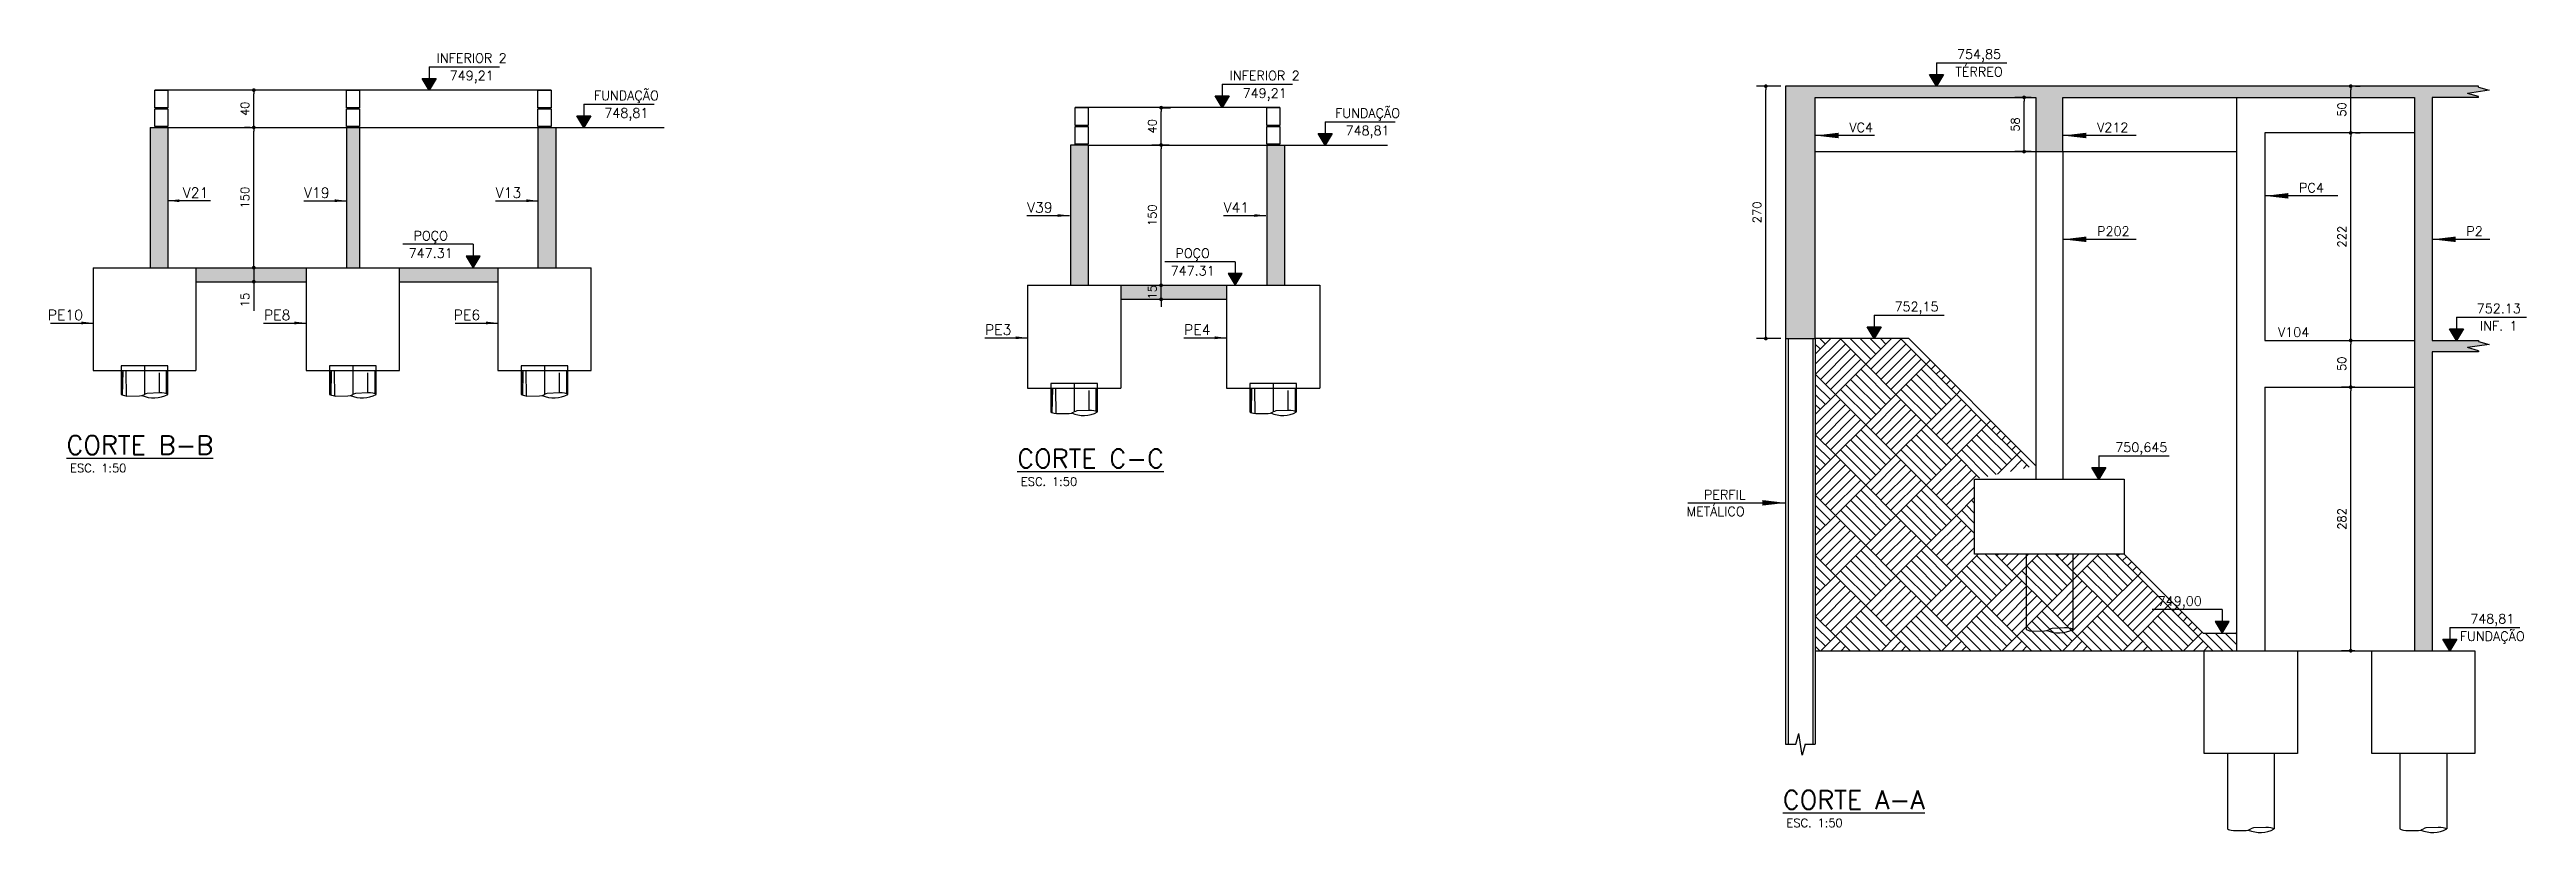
# Model space of a CAD drawing. Extents: x -15987 to 10953, y -16747 to -1189.
# Drawn here: x 8168 to 10818, y -16747 to -15909 of the extents above; entities that cross this region are included whole.
import ezdxf
from ezdxf.enums import TextEntityAlignment as Align

# ---------------------------------------------------------------- set-up
doc = ezdxf.new("R2010")
doc.units = 0
doc.header["$LTSCALE"] = 25
for name, color, linetype in [('BLOCO', 3, 'Continuous'), ('COTA', 1, 'Continuous'), ('H2', 252, 'Continuous'), ('Linha_fina', 1, 'Continuous'), ('P-D', 2, 'Continuous'), ('PENA_01', 1, 'Continuous'), ('PENA_03', 3, 'Continuous'), ('Pena_1', 1, 'Continuous'), ('Pena_2', 2, 'Continuous'), ('PENA_3', 3, 'Continuous'), ('T1', 2, 'Continuous'), ('TEXTO', 3, 'Continuous')]:
    doc.layers.add(name, color=color, linetype=linetype)
doc.styles.add('COTA', font='romans.shx')
doc.styles.get("Standard").update_dxf_attribs({"font": 'romans.shx'})
doc.styles.add('TEXTO', font='romans.shx', dxfattribs={"height": 10})
doc.styles.add('Texto1', font='romans.shx', dxfattribs={"height": 9})
doc.styles.add('Texto3', font='romans.shx', dxfattribs={"height": 20})
doc.dimstyles.new('forma', dxfattribs={"dimscale": 5, "dimtxt": 1.8, "dimasz": 0.8, "dimexe": 2, "dimexo": 1, "dimgap": 1, "dimtad": 1, "dimdec": 1, "dimzin": 9, "dimtxsty": 'COTA', "dimblk1": 'DOT', "dimblk2": 'DOT', "dimsah": 1, "dimcen": 0, "dimdle": 1, "dimclrd": 256, "dimclre": 256, "dimclrt": 2, "dimadec": 0, "dimazin": 0, "dimtfac": 1, "dimtdec": 0, "dimtmove": 0, "dimatfit": 3, "dimfxl": 1, "dimtolj": 1, "dimtzin": 0, "dimarcsym": 0})

msp = doc.modelspace()

# ---------------------------------------------------------------- texts
at = {"layer": 'P-D', "linetype": 'Continuous'}
for s, p in [('V21', (8310.59, -16067.69)), ('V19', (8440.27, -16067.69)), ('V13', (8645.27, -16067.69)), ('V39', (9213.81, -16083.52)), ('V41', (9424.05, -16083.52)), ('PE10', (8166.19, -16198.49)), ('PE8', (8397.47, -16198.49)), ('PE6', (8600.41, -16198.49)), ('PE3', (9168.75, -16214.33)), ('PE4', (9381.75, -16214.33))]:
    msp.add_text(s, height=11, dxfattribs=at).set_placement(p)
at = {"layer": 'T1'}
for s, p in [('VC4', (10093.5, -15997.29)), ('V212', (10358.5, -15997.29)), ('PC4', (10574.5, -16061.83)), ('P202', (10358.5, -16108.36)), ('P2', (10753.5, -16108.36)), ('V104', (10552, -16216.31)), ('METÁLICO', (9919.29, -16408.08)), ('PERFIL', (9937.86, -16390.27))]:
    msp.add_text(s, height=10, dxfattribs=at).set_placement(p)
at = {"layer": 'TEXTO', "color": 4, "style": 'Texto3'}
for s, p in [('%%UCORTE B-B', (8186.26, -16342.12)), ('%%UCORTE C-C', (9203.33, -16356.54)), ('%%UCORTE A-A', (10022.34, -16721.73))]:
    msp.add_text(s, height=20, dxfattribs=at).set_placement(p)
at = {"layer": 'TEXTO', "color": 2, "style": 'Texto1'}
for p in [(8190.12, -16361.3), (9207.19, -16375.72), (10026.2, -16740.91)]:
    msp.add_text('ESC. 1:50', height=9, dxfattribs=at).set_placement(p)

# ---------------------------------------------------------------- blocks, each defined once
blk = doc.blocks.new('A$C5309c8dd')
at = {"layer": 'Pena_1'}
for p, q in [((-29.2, 0), (29.1, 0)), ((25, 5), (-25, 5)), ((-25, 5), (-25, 0.6)), ((-25, 0.6), (-25, -25.6)), ((0, 5.5), (0, -25.6)), ((24.6, -25.4), (24.6, 0.2)), ((25, 0.6), (25, 5)), ((25, -25.6), (25, 0.6)), ((-24.5, -25.8), (-24.2, -1.3)), ((-23.4, -26.3), (-22.9, -1)), ((-19.4, -27.3), (-19.6, -1.1)), ((15.9, -24), (15.9, -2.6)), ((23.7, -25), (23.7, -1))]:
    blk.add_line(p, q, dxfattribs=at)
for points in [[(-25, -25.6), (-23.9, -26.1), (-22.8, -26.5), (-21.3, -26.9), (-18.8, -27.3), (-5.3, -27.2), (-2.8, -26.7), (-1.6, -26.3), (0, -25.6)], [(25, -25.6), (23.8, -25.1), (22.7, -24.6), (21.2, -24.2), (18.7, -23.9), (15.9, -24), (2.7, -24.5), (1.5, -24.9), (0, -25.6)]]:
    blk.add_lwpolyline(points, dxfattribs=at)
blk.add_arc((9.9, 2.8), 32.1, 246.6344, 297.9627, dxfattribs=at)
blk = doc.blocks.new('ss')
at = {"layer": 'Linha_fina'}
blk.add_solid([(0, 0), (-2.5, -0.29), (-2.5, 0.3)], dxfattribs=at)
blk = doc.blocks.new('_Dot')
at = {"color": 0, "linetype": 'ByBlock', "lineweight": -2}
blk.add_line((-0.5, 0), (-1, 0), dxfattribs=at)
at = {"color": 0, "linetype": 'ByBlock', "const_width": 0.5}
blk.add_lwpolyline([(-0.25, 0, 1), (0.25, 0, 1)], format="xyb", close=True, dxfattribs=at)
blk = doc.blocks.new('*D18')
at = {"layer": 'COTA', "lineweight": -2, "transparency": 16777216}
for p, q in [((8386.6, -16138.4), (8386.6, -16134.4)), ((8385.6, -16142.4), (8396.6, -16142.4)), ((8385.6, -16157.4), (8396.6, -16157.4)), ((8386.6, -16142.4), (8386.6, -16157.4)), ((8386.6, -16161.4), (8386.6, -16188.7))]:
    blk.add_line(p, q, dxfattribs=at)
at = {"layer": 'Defpoints', "color": 0, "transparency": 16777216}
for p in [(8380.6, -16142.4), (8380.6, -16157.4), (8386.6, -16157.4)]:
    blk.add_point(p, dxfattribs=at)
at = {"layer": 'COTA', "lineweight": -2, "transparency": 16777216, "xscale": 4, "yscale": 4, "zscale": 4}
for p, rotation in [((8386.6, -16142.4), 270), ((8386.6, -16157.4), 90)]:
    blk.add_blockref('_Dot', p, dxfattribs=dict(at, rotation=rotation))
at = {"layer": 'COTA', "color": 2, "transparency": 16777216, "insert": (8377.1, -16177), "char_height": 9, "attachment_point": 5, "rotation": 90, "style": 'COTA'}
blk.add_mtext('\\A1;15 ', dxfattribs=at)
blk = doc.blocks.new('elevação_d')
at = {"layer": 'Linha_fina', "linetype": 'Continuous'}
blk.add_hatch(color=256, dxfattribs=at).paths.add_polyline_path([(0, 0), (1.5, 2.5), (-1.5, 2.5)])
at = {"layer": 'Linha_fina'}
for p, q in [((0, 0), (-1.5, 2.5)), ((-1.5, 2.5), (1.5, 2.5)), ((0, 5), (0, 2.5)), ((0, 5), (15, 5)), ((1.5, 2.5), (0, 0))]:
    blk.add_line(p, q, dxfattribs=at)
at = {"layer": 'TEXTO', "linetype": 'Continuous', "style": 'TEXTO'}
for p in [(9.07, 5.25), (9.07, 1.5)]:
    blk.add_attdef('XXXX.XX', text='', height=2, dxfattribs=at).set_placement(p, align=Align.BOTTOM_CENTER)
blk = doc.blocks.new('*D20')
at = {"layer": 'COTA', "lineweight": -2, "transparency": 16777216}
for p, q in [((9357.2, -16157.2), (9357.2, -16153.2)), ((9357.2, -16176.2), (9357.2, -16161.2)), ((9359.3, -16161.2), (9367.2, -16161.2)), ((9357.2, -16180.2), (9357.2, -16184.2)), ((9359.3, -16176.2), (9367.2, -16176.2))]:
    blk.add_line(p, q, dxfattribs=at)
at = {"layer": 'Defpoints', "color": 0, "transparency": 16777216}
for p in [(9354.3, -16161.2), (9357.2, -16161.2), (9354.3, -16176.2)]:
    blk.add_point(p, dxfattribs=at)
at = {"layer": 'COTA', "lineweight": -2, "transparency": 16777216, "xscale": 4, "yscale": 4, "zscale": 4}
for p, rotation in [((9357.2, -16161.2), 270), ((9357.2, -16176.2), 90)]:
    blk.add_blockref('_Dot', p, dxfattribs=dict(at, rotation=rotation))
at = {"layer": 'COTA', "color": 2, "transparency": 16777216, "insert": (9347.7, -16168.7), "char_height": 9, "attachment_point": 5, "rotation": 90, "style": 'COTA'}
blk.add_mtext('\\A1;15 ', dxfattribs=at)
blk = doc.blocks.new('*D21')
at = {"layer": 'COTA', "lineweight": -2, "transparency": 16777216}
for p, q in [((9365.8, -16011.2), (9347.2, -16011.2)), ((9357.2, -16157.2), (9357.2, -16015.2)), ((9360, -16161.2), (9367.2, -16161.2))]:
    blk.add_line(p, q, dxfattribs=at)
at = {"layer": 'Defpoints', "color": 0, "transparency": 16777216}
for p in [(9357.2, -16011.2), (9370.8, -16011.2), (9355, -16161.2)]:
    blk.add_point(p, dxfattribs=at)
at = {"layer": 'COTA', "lineweight": -2, "transparency": 16777216, "xscale": 4, "yscale": 4, "zscale": 4}
for p, rotation in [((9357.2, -16011.2), 90), ((9357.2, -16161.2), 270)]:
    blk.add_blockref('_Dot', p, dxfattribs=dict(at, rotation=rotation))
at = {"layer": 'COTA', "color": 2, "transparency": 16777216, "insert": (9347.7, -16086.2), "char_height": 9, "attachment_point": 5, "rotation": 90, "style": 'COTA'}
blk.add_mtext('\\A1;150 ', dxfattribs=at)
blk = doc.blocks.new('*D19')
at = {"layer": 'COTA', "lineweight": -2, "transparency": 16777216}
for p, q in [((9355.5, -15971.2), (9367.2, -15971.2)), ((9357.2, -16007.2), (9357.2, -15975.2)), ((9365.8, -16011.2), (9347.2, -16011.2))]:
    blk.add_line(p, q, dxfattribs=at)
at = {"layer": 'Defpoints', "color": 0, "transparency": 16777216}
for p in [(9350.5, -15971.2), (9357.2, -15971.2), (9370.8, -16011.2)]:
    blk.add_point(p, dxfattribs=at)
at = {"layer": 'COTA', "lineweight": -2, "transparency": 16777216, "xscale": 4, "yscale": 4, "zscale": 4}
for p, rotation in [((9357.2, -15971.2), 90), ((9357.2, -16011.2), 270)]:
    blk.add_blockref('_Dot', p, dxfattribs=dict(at, rotation=rotation))
at = {"layer": 'COTA', "color": 2, "transparency": 16777216, "insert": (9347.7, -15991.2), "char_height": 9, "attachment_point": 5, "rotation": 90, "style": 'COTA'}
blk.add_mtext('\\A1;40 ', dxfattribs=at)
blk = doc.blocks.new('*D22')
at = {"layer": 'COTA', "lineweight": -2, "transparency": 16777216}
for p, q in [((8382.7, -15992.4), (8376.6, -15992.4)), ((8386.6, -16138.4), (8386.6, -15996.4)), ((8385.6, -16142.4), (8396.6, -16142.4))]:
    blk.add_line(p, q, dxfattribs=at)
at = {"layer": 'Defpoints', "color": 0, "transparency": 16777216}
for p in [(8386.6, -15992.4), (8387.7, -15992.4), (8380.6, -16142.4)]:
    blk.add_point(p, dxfattribs=at)
at = {"layer": 'COTA', "lineweight": -2, "transparency": 16777216, "xscale": 4, "yscale": 4, "zscale": 4}
for p, rotation in [((8386.6, -15992.4), 90), ((8386.6, -16142.4), 270)]:
    blk.add_blockref('_Dot', p, dxfattribs=dict(at, rotation=rotation))
at = {"layer": 'COTA', "color": 2, "transparency": 16777216, "insert": (8377.1, -16067.4), "char_height": 9, "attachment_point": 5, "rotation": 90, "style": 'COTA'}
blk.add_mtext('\\A1;150 ', dxfattribs=at)
blk = doc.blocks.new('*D23')
at = {"layer": 'COTA', "lineweight": -2, "transparency": 16777216}
for p, q in [((8384.3, -15952.4), (8376.6, -15952.4)), ((8386.6, -15988.4), (8386.6, -15956.4)), ((8382.7, -15992.4), (8376.6, -15992.4))]:
    blk.add_line(p, q, dxfattribs=at)
at = {"layer": 'Defpoints', "color": 0, "transparency": 16777216}
for p in [(8386.6, -15952.4), (8389.3, -15952.4), (8387.7, -15992.4)]:
    blk.add_point(p, dxfattribs=at)
at = {"layer": 'COTA', "lineweight": -2, "transparency": 16777216, "xscale": 4, "yscale": 4, "zscale": 4}
for p, rotation in [((8386.6, -15952.4), 90), ((8386.6, -15992.4), 270)]:
    blk.add_blockref('_Dot', p, dxfattribs=dict(at, rotation=rotation))
at = {"layer": 'COTA', "color": 2, "transparency": 16777216, "insert": (8377.1, -15972.4), "char_height": 9, "attachment_point": 5, "rotation": 90, "style": 'COTA'}
blk.add_mtext('\\A1;40 ', dxfattribs=at)
blk = doc.blocks.new('interrup')
at = {"layer": 'Linha_fina'}
for p, q in [((-1, 0), (-0.33, 2.31)), ((0.33, -2.31), (-0.33, 2.31)), ((1, 0), (0.33, -2.31))]:
    blk.add_line(p, q, dxfattribs=at)
blk = doc.blocks.new('*D585')
at = {"layer": 'COTA', "lineweight": -2, "transparency": 16777216}
for p, q in [((10634.2, -16270.2), (10619.8, -16270.2)), ((10629.8, -16548.2), (10629.8, -16274.2)), ((10634.2, -16552.2), (10619.8, -16552.2))]:
    blk.add_line(p, q, dxfattribs=at)
at = {"layer": 'Defpoints', "color": 0, "transparency": 16777216}
for p in [(10629.8, -16270.2), (10639.2, -16270.2), (10639.2, -16552.2)]:
    blk.add_point(p, dxfattribs=at)
at = {"layer": 'COTA', "lineweight": -2, "transparency": 16777216, "xscale": 4, "yscale": 4, "zscale": 4}
for p, rotation in [((10629.8, -16270.2), 90), ((10629.8, -16552.2), 270)]:
    blk.add_blockref('_Dot', p, dxfattribs=dict(at, rotation=rotation))
at = {"layer": 'COTA', "color": 2, "transparency": 16777216, "insert": (10620.3, -16411.2), "char_height": 9, "attachment_point": 5, "rotation": 90, "style": 'COTA'}
blk.add_mtext('\\A1;282 ', dxfattribs=at)
blk = doc.blocks.new('*D586')
at = {"layer": 'COTA', "lineweight": -2, "transparency": 16777216}
for p, q in [((10629.8, -16266.2), (10629.8, -16224.2)), ((10634.8, -16220.2), (10639.8, -16220.2)), ((10634.2, -16270.2), (10619.8, -16270.2))]:
    blk.add_line(p, q, dxfattribs=at)
at = {"layer": 'Defpoints', "color": 0, "transparency": 16777216}
for p in [(10629.8, -16220.2), (10629.8, -16220.2), (10639.2, -16270.2)]:
    blk.add_point(p, dxfattribs=at)
at = {"layer": 'COTA', "lineweight": -2, "transparency": 16777216, "xscale": 4, "yscale": 4, "zscale": 4}
for p, rotation in [((10629.8, -16220.2), 90), ((10629.8, -16270.2), 270)]:
    blk.add_blockref('_Dot', p, dxfattribs=dict(at, rotation=rotation))
at = {"layer": 'COTA', "color": 2, "transparency": 16777216, "insert": (10620.3, -16245.2), "char_height": 9, "attachment_point": 5, "rotation": 90, "style": 'COTA'}
blk.add_mtext('\\A1;50 ', dxfattribs=at)
blk = doc.blocks.new('*D587')
at = {"layer": 'COTA', "lineweight": -2, "transparency": 16777216}
for p, q in [((10629.8, -16216.2), (10629.8, -16002.2)), ((10634.8, -15998.2), (10639.8, -15998.2)), ((10634.8, -16220.2), (10639.8, -16220.2))]:
    blk.add_line(p, q, dxfattribs=at)
at = {"layer": 'Defpoints', "color": 0, "transparency": 16777216}
for p in [(10629.8, -15998.2), (10629.8, -15998.2), (10629.8, -16220.2)]:
    blk.add_point(p, dxfattribs=at)
at = {"layer": 'COTA', "lineweight": -2, "transparency": 16777216, "xscale": 4, "yscale": 4, "zscale": 4}
for p, rotation in [((10629.8, -15998.2), 90), ((10629.8, -16220.2), 270)]:
    blk.add_blockref('_Dot', p, dxfattribs=dict(at, rotation=rotation))
at = {"layer": 'COTA', "color": 2, "transparency": 16777216, "insert": (10620.3, -16109.2), "char_height": 9, "attachment_point": 5, "rotation": 90, "style": 'COTA'}
blk.add_mtext('\\A1;222 ', dxfattribs=at)
blk = doc.blocks.new('*D588')
at = {"layer": 'COTA', "lineweight": -2, "transparency": 16777216}
for p, q in [((10634.8, -15948.2), (10639.8, -15948.2)), ((10629.8, -15994.2), (10629.8, -15952.2)), ((10634.8, -15998.2), (10639.8, -15998.2))]:
    blk.add_line(p, q, dxfattribs=at)
at = {"layer": 'Defpoints', "color": 0, "transparency": 16777216}
for p in [(10629.8, -15948.2), (10629.8, -15948.2), (10629.8, -15998.2)]:
    blk.add_point(p, dxfattribs=at)
at = {"layer": 'COTA', "lineweight": -2, "transparency": 16777216, "xscale": 4, "yscale": 4, "zscale": 4}
for p, rotation in [((10629.8, -15948.2), 90), ((10629.8, -15998.2), 270)]:
    blk.add_blockref('_Dot', p, dxfattribs=dict(at, rotation=rotation))
at = {"layer": 'COTA', "color": 2, "transparency": 16777216, "insert": (10620.3, -15973.2), "char_height": 9, "attachment_point": 5, "rotation": 90, "style": 'COTA'}
blk.add_mtext('\\A1;50 ', dxfattribs=at)
blk = doc.blocks.new('*D589')
at = {"layer": 'COTA', "lineweight": -2, "transparency": 16777216}
for p, q in [((10020.3, -15948.2), (9994.1, -15948.2)), ((10004.1, -16214.2), (10004.1, -15952.2)), ((10020.3, -16218.2), (9994.1, -16218.2))]:
    blk.add_line(p, q, dxfattribs=at)
at = {"layer": 'Defpoints', "color": 0, "transparency": 16777216}
for p in [(10004.1, -15948.2), (10025.3, -15948.2), (10025.3, -16218.2)]:
    blk.add_point(p, dxfattribs=at)
at = {"layer": 'COTA', "lineweight": -2, "transparency": 16777216, "xscale": 4, "yscale": 4, "zscale": 4}
for p, rotation in [((10004.1, -15948.2), 90), ((10004.1, -16218.2), 270)]:
    blk.add_blockref('_Dot', p, dxfattribs=dict(at, rotation=rotation))
at = {"layer": 'COTA', "color": 2, "transparency": 16777216, "insert": (9994.6, -16083.2), "char_height": 9, "attachment_point": 5, "rotation": 90, "style": 'COTA'}
blk.add_mtext('\\A1;270 ', dxfattribs=at)
blk = doc.blocks.new('*D590')
at = {"layer": 'COTA', "lineweight": -2, "transparency": 16777216}
for p, q in [((10288, -15960.2), (10270.4, -15960.2)), ((10280.4, -16014.2), (10280.4, -15964.2)), ((10288, -16018.2), (10270.4, -16018.2))]:
    blk.add_line(p, q, dxfattribs=at)
at = {"layer": 'Defpoints', "color": 0, "transparency": 16777216}
for p in [(10280.4, -15960.2), (10293, -15960.2), (10293, -16018.2)]:
    blk.add_point(p, dxfattribs=at)
at = {"layer": 'COTA', "lineweight": -2, "transparency": 16777216, "xscale": 4, "yscale": 4, "zscale": 4}
for p, rotation in [((10280.4, -15960.2), 90), ((10280.4, -16018.2), 270)]:
    blk.add_blockref('_Dot', p, dxfattribs=dict(at, rotation=rotation))
at = {"layer": 'COTA', "color": 2, "transparency": 16777216, "insert": (10270.9, -15989.2), "char_height": 9, "attachment_point": 5, "rotation": 90, "style": 'COTA'}
blk.add_mtext('\\A1;58 ', dxfattribs=at)

# ---------------------------------------------------------------- dimensions: what is measured, and where the dimension line sits
at = {"layer": 'COTA'}
for base, p1, p2, override, picture, middle in [((8386.63, -15952.39), (8387.68, -15992.39), (8389.33, -15952.39), {"dimpost": ' ', "dimtmove": 1}, '*D23', (8377.13, -15972.39)), ((10004.1, -15948.24), (10025.31, -16218.24), (10025.31, -15948.24), {"dimpost": ' '}, '*D589', (9994.6, -16083.24)), ((10629.81, -15948.24), (10629.81, -15998.24), (10629.81, -15948.24), {"dimpost": ' ', "dimtmove": 1}, '*D588', (10620.31, -15973.24)), ((9357.2, -15971.17), (9370.77, -16011.17), (9350.52, -15971.17), {"dimpost": ' ', "dimtmove": 1}, '*D19', (9347.7, -15991.17)), ((10280.38, -15960.24), (10293.01, -16018.24), (10293.01, -15960.24), {"dimpost": ' '}, '*D590', (10270.88, -15989.24)), ((8386.63, -15992.39), (8380.56, -16142.39), (8387.68, -15992.39), {"dimpost": ' ', "dimtmove": 1}, '*D22', (8377.13, -16067.39)), ((10629.81, -15998.24), (10629.81, -16220.24), (10629.81, -15998.24), {"dimpost": ' ', "dimtmove": 1}, '*D587', (10620.31, -16109.24)), ((9357.2, -16011.17), (9354.98, -16161.17), (9370.77, -16011.17), {"dimpost": ' ', "dimtmove": 1}, '*D21', (9347.7, -16086.17)), ((8386.63, -16157.39), (8380.56, -16142.39), (8380.56, -16157.39), {"dimpost": ' '}, '*D18', (8377.13, -16177.03)), ((10629.81, -16220.24), (10639.22, -16270.24), (10629.81, -16220.24), {"dimpost": ' ', "dimtmove": 1}, '*D586', (10620.31, -16245.24)), ((10629.81, -16270.24), (10639.22, -16552.24), (10639.22, -16270.24), {"dimpost": ' '}, '*D585', (10620.31, -16411.24))]:
    dim = msp.add_linear_dim(base=base, p1=p1, p2=p2, angle=90, dimstyle='forma', override=override, dxfattribs=at)
    dim.commit()
    dim.dimension.update_dxf_attribs({"geometry": picture, "text_midpoint": middle})
dim = msp.add_linear_dim(base=(9357.2, -16161.17), p1=(9354.27, -16176.17), p2=(9354.27, -16161.17), angle=90, dimstyle='forma', override={"dimpost": ' '}, dxfattribs=at)
dim.commit()
dim.dimension.update_dxf_attribs({"geometry": '*D20', "text_midpoint": (9357.2, -16168.67), "dimtype": 128})

# ---------------------------------------------------------------- hatches: boundary and pattern name
at = {"layer": 'COTA'}
h = msp.add_hatch(dxfattribs=at)
h.set_pattern_fill('AR-PARQ1', color=256, scale=0.15, angle=45, style=0)
h.set_pattern_definition([(135, (5843.494, -8034.184), (-64.65784, 0), [45.72, -45.72]), (135, (5848.88, -8028.796), (-64.65784, 0), [45.72, -45.72]), (135, (5854.27, -8023.41), (-64.65784, 0), [45.72, -45.72]), (135, (5859.66, -8018.02), (-64.65784, 0), [45.72, -45.72]), (135, (5865.047, -8012.63), (-64.65784, 0), [45.72, -45.72]), (135, (5870.435, -8007.244), (-64.65784, 0), [45.72, -45.72]), (135, (5875.823, -8001.855), (-64.65784, 0), [45.72, -45.72]), (45, (5811.165, -8001.855), (64.65784, 0), [45.72, -45.72]), (45, (5805.777, -7996.467), (64.65784, 0), [45.72, -45.72]), (45, (5800.39, -7991.08), (64.65784, 0), [45.72, -45.72]), (45, (5795, -7985.69), (64.65784, 0), [45.72, -45.72]), (45, (5789.612, -7980.303), (64.65784, 0), [45.72, -45.72]), (45, (5784.224, -7974.915), (64.65784, 0), [45.72, -45.72]), (45, (5778.836, -7969.526), (64.65784, 0), [45.72, -45.72])])
h.paths.add_polyline_path([(10057.01, -16218.24), (10157.01, -16218.24), (10293.01, -16354.24), (10227.51, -16368.74), (10227.51, -16448.74), (10282.51, -16448.74), (10387.51, -16448.74), (10472.01, -16533.24), (10508.01, -16533.24), (10508.01, -16552.24), (10057.01, -16552.24)])
at = {"layer": 'H2'}
for points in [[(10717.01, -15960.24), (10766.4, -15960.24), (10766.4, -15959.24), (10754.85, -15955.91), (10777.94, -15952.58), (10766.4, -15949.24), (10766.4, -15948.24), (10072.31, -15948.24), (10025.31, -15948.24), (10025.31, -16218.24), (10057.01, -16218.24), (10057.01, -15960.24), (10293.01, -15960.24), (10293.01, -16018.24), (10322.01, -16018.24), (10322.01, -15960.24), (10698.01, -15960.24), (10698.01, -16552.24), (10717.01, -16552.24), (10717.01, -16232.24), (10766.4, -16232.24), (10766.4, -16231.24), (10754.85, -16227.91), (10777.94, -16224.58), (10766.4, -16221.24), (10766.4, -16220.24), (10717.01, -16220.24)], [(9427.17, -16176.17), (9427.17, -16161.17), (9314.17, -16161.17), (9314.17, -16176.17)]]:
    msp.add_hatch(color=256, dxfattribs=at).paths.add_polyline_path(points)
h = msp.add_hatch(color=256, dxfattribs=at)
h.paths.add_polyline_path([(8294.6, -15992.39), (8275.6, -15992.39), (8275.6, -16142.39), (8294.6, -16142.39)])
h.paths.add_polyline_path([(8499.6, -15992.39), (8485.6, -15992.39), (8485.6, -16142.39), (8499.6, -16142.39)])
h.paths.add_polyline_path([(8690.6, -16142.39), (8709.6, -16142.39), (8709.6, -15992.39), (8690.6, -15992.39)])
h = msp.add_hatch(color=256, dxfattribs=at)
h.paths.add_polyline_path([(9279.17, -16011.17), (9260.17, -16011.17), (9260.17, -16161.17), (9279.17, -16161.17)])
h.paths.add_polyline_path([(9489.17, -16011.17), (9470.17, -16011.17), (9470.17, -16161.17), (9489.17, -16161.17)])
h = msp.add_hatch(color=256, dxfattribs=at)
h.paths.add_polyline_path([(8442.6, -16157.39), (8442.6, -16142.39), (8324.6, -16142.39), (8324.6, -16157.39)])
h.paths.add_polyline_path([(8647.6, -16142.39), (8542.6, -16142.39), (8542.6, -16157.39), (8647.6, -16157.39)])

# ---------------------------------------------------------------- linework, layer by layer
at = {"layer": 'BLOCO', "linetype": 'Continuous'}
for p, q in [((9260.17, -16011.17), (9260.17, -16161.17)), ((9279.17, -16011.17), (9260.17, -16011.17)), ((9279.17, -16011.17), (9279.17, -16161.17)), ((9470.17, -16011.17), (9470.17, -16161.17)), ((9489.17, -16011.17), (9489.17, -16161.17)), ((9214.17, -16161.17), (9527.17, -16161.17)), ((9314.17, -16176.17), (9427.17, -16176.17))]:
    msp.add_line(p, q, dxfattribs=at)
at = {"layer": 'COTA'}
for p, q in [((9484.17, -15971.17), (9265.17, -15971.17)), ((9279.17, -16011.17), (9599.5, -16011.17)), ((10157.01, -16218.24), (10057.01, -16218.24)), ((10157.01, -16218.24), (10293.01, -16354.24)), ((10538.01, -16220.24), (10698.01, -16220.24)), ((8442.6, -16252.39), (8444.92, -16252.39)), ((8442.6, -16252.39), (8444.92, -16252.39)), ((8647.6, -16252.39), (8649.92, -16252.39)), ((8647.6, -16252.39), (8649.92, -16252.39)), ((10538.01, -16270.24), (10698.01, -16270.24)), ((10282.51, -16448.74), (10282.51, -16529.37)), ((10332.51, -16448.74), (10332.51, -16529.37)), ((10387.51, -16448.74), (10472.01, -16533.24)), ((10472.01, -16533.24), (10508.01, -16533.24)), ((10498.01, -16662.24), (10498.01, -16742.87)), ((10548.01, -16662.24), (10548.01, -16742.87)), ((10682.51, -16662.24), (10682.51, -16742.87)), ((10732.51, -16662.24), (10732.51, -16742.87))]:
    msp.add_line(p, q, dxfattribs=at)
for points in [[(10282.51, -16529.37), (10283.63, -16529.89), (10284.72, -16530.31), (10286.24, -16530.73), (10288.79, -16531.09), (10302.3, -16530.99), (10304.74, -16530.48), (10305.92, -16530.08), (10307.51, -16529.37)], [(10332.51, -16529.37), (10331.39, -16528.85), (10330.3, -16528.43), (10328.78, -16528.01), (10326.24, -16527.65), (10323.44, -16527.75), (10310.28, -16528.26), (10309.1, -16528.66), (10307.51, -16529.37)], [(10498.01, -16742.87), (10499.13, -16743.39), (10500.22, -16743.81), (10501.74, -16744.23), (10504.29, -16744.59), (10517.8, -16744.49), (10520.24, -16743.98), (10521.42, -16743.58), (10523.01, -16742.87)], [(10548.01, -16742.87), (10546.89, -16742.35), (10545.8, -16741.93), (10544.28, -16741.51), (10541.74, -16741.15), (10538.94, -16741.25), (10525.78, -16741.76), (10524.6, -16742.16), (10523.01, -16742.87)], [(10682.51, -16742.87), (10683.63, -16743.39), (10684.72, -16743.81), (10686.24, -16744.23), (10688.79, -16744.59), (10702.3, -16744.49), (10704.74, -16743.98), (10705.92, -16743.58), (10707.51, -16742.87)], [(10732.51, -16742.87), (10731.39, -16742.35), (10730.3, -16741.93), (10728.78, -16741.51), (10726.24, -16741.15), (10723.44, -16741.25), (10710.28, -16741.76), (10709.1, -16742.16), (10707.51, -16742.87)]]:
    msp.add_lwpolyline(points, dxfattribs=at)
for centre in [(10317.47, -16501.03), (10532.97, -16714.53), (10717.47, -16714.53)]:
    msp.add_arc(centre, 32.09, 246.63208, 297.96046, dxfattribs=at)
at = {"layer": 'Linha_fina'}
for p, q in [((10766.4, -15949.24), (10766.4, -15948.24)), ((10766.4, -15960.24), (10766.4, -15959.24)), ((10120.46, -16001.01), (10057.01, -16001.01)), ((10400.17, -16001.01), (10322.01, -16001.01)), ((8340.2, -16070.77), (8294.6, -16070.77)), ((8440, -16070.77), (8485.6, -16070.77)), ((8645, -16070.77), (8690.6, -16070.77)), ((10616.17, -16065.55), (10538.01, -16065.55)), ((9213.53, -16086.6), (9259.13, -16086.6)), ((9423.77, -16086.6), (9469.37, -16086.6)), ((10400.17, -16112.08), (10322.01, -16112.08)), ((10778.53, -16112.08), (10717.01, -16112.08)), ((8169, -16201.57), (8214.6, -16201.57)), ((8397, -16201.57), (8442.6, -16201.57)), ((8602, -16201.57), (8647.6, -16201.57)), ((9168.57, -16217.41), (9214.17, -16217.41)), ((9381.57, -16217.41), (9427.17, -16217.41)), ((9920.53, -16394), (10025.31, -16394)), ((10025.31, -16652.24), (10036.16, -16652.24)), ((10046.16, -16652.24), (10057.01, -16652.24))]:
    msp.add_line(p, q, dxfattribs=at)
at = {"layer": 'PENA_01'}
for p, q in [((10508.01, -16552.24), (10508.01, -15960.24)), ((10698.01, -15998.24), (10538.01, -15998.24)), ((10538.01, -15998.24), (10538.01, -16220.24)), ((10057.01, -16018.24), (10293.01, -16018.24)), ((10322.01, -16018.24), (10508.01, -16018.24)), ((10025.31, -16218.24), (10025.31, -16652.24)), ((10028, -16218.24), (10028, -16652.24)), ((10054.32, -16218.24), (10054.32, -16652.24)), ((10057.01, -16218.24), (10057.01, -16652.24)), ((10538.01, -16270.24), (10538.01, -16552.24))]:
    msp.add_line(p, q, dxfattribs=at)
for points in [[(10293.01, -16018.24), (10293.01, -16368.74)], [(10322.01, -16018.24), (10322.01, -16368.74)]]:
    msp.add_lwpolyline(points, dxfattribs=at)
for points in [[(10227.51, -16368.74), (10387.51, -16368.74), (10387.51, -16448.74), (10227.51, -16448.74)], [(10473.01, -16552.24), (10573.01, -16552.24), (10573.01, -16662.24), (10473.01, -16662.24)]]:
    msp.add_lwpolyline(points, close=True, dxfattribs=at)
at = {"layer": 'PENA_03'}
msp.add_line((10057.01, -16552.24), (10759.44, -16552.24), dxfattribs=at)
for points in [[(10766.4, -15948.24), (10072.31, -15948.24), (10025.31, -15948.24), (10025.31, -16218.24), (10057.01, -16218.24), (10057.01, -15960.24), (10293.01, -15960.24), (10293.01, -16018.24), (10322.01, -16018.24), (10322.01, -15960.24), (10698.01, -15960.24), (10698.01, -16552.24)], [(10766.4, -15960.24), (10717.01, -15960.24), (10717.01, -16220.24), (10766.4, -16220.24), (10766.4, -16221.24)], [(10766.4, -16231.24), (10766.4, -16232.24), (10717.01, -16232.24), (10717.01, -16552.24)]]:
    msp.add_lwpolyline(points, dxfattribs=at)
msp.add_lwpolyline([(10652.51, -16552.24), (10762.51, -16552.24), (10762.51, -16662.24), (10652.51, -16662.24)], close=True, dxfattribs=at)
at = {"layer": 'Pena_1'}
for p, q in [((8704.6, -15952.39), (8280.6, -15952.39)), ((8294.6, -15992.39), (8825.57, -15992.39))]:
    msp.add_line(p, q, dxfattribs=at)
for points in [[(8280.6, -15971.39), (8280.6, -15952.39), (8294.6, -15952.39), (8294.6, -15971.39)], [(8280.6, -15991.39), (8280.6, -15972.39), (8294.6, -15972.39), (8294.6, -15991.39)], [(8485.6, -15971.39), (8485.6, -15952.39), (8499.6, -15952.39), (8499.6, -15971.39)], [(8485.6, -15991.39), (8485.6, -15972.39), (8499.6, -15972.39), (8499.6, -15991.39)], [(8690.6, -15971.39), (8690.6, -15952.39), (8704.6, -15952.39), (8704.6, -15971.39)], [(8690.6, -15991.39), (8690.6, -15972.39), (8704.6, -15972.39), (8704.6, -15991.39)], [(9265.17, -15990.17), (9265.17, -15971.17), (9279.17, -15971.17), (9279.17, -15990.17)], [(9470.17, -15990.17), (9470.17, -15971.17), (9484.17, -15971.17), (9484.17, -15990.17)], [(9265.17, -16010.17), (9265.17, -15991.17), (9279.17, -15991.17), (9279.17, -16010.17)], [(9470.17, -16010.17), (9470.17, -15991.17), (9484.17, -15991.17), (9484.17, -16010.17)]]:
    msp.add_lwpolyline(points, close=True, dxfattribs=at)
at = {"layer": 'Pena_2'}
for p, q in [((8214.6, -16142.39), (8214.6, -16252.39)), ((8324.6, -16142.39), (8324.6, -16252.39)), ((8442.6, -16142.39), (8442.6, -16252.39)), ((8542.6, -16252.39), (8542.6, -16142.39)), ((8647.6, -16142.39), (8647.6, -16252.39)), ((8747.6, -16252.39), (8747.6, -16142.39)), ((9214.17, -16161.17), (9214.17, -16271.17)), ((9314.17, -16161.17), (9314.17, -16271.17)), ((9427.17, -16161.17), (9427.17, -16271.17)), ((9527.17, -16161.17), (9527.17, -16271.17)), ((8214.6, -16252.39), (8324.6, -16252.39)), ((8442.6, -16252.39), (8467.6, -16252.39)), ((8517.6, -16252.39), (8542.6, -16252.39)), ((8647.6, -16252.39), (8672.6, -16252.39)), ((8722.6, -16252.39), (8747.6, -16252.39)), ((9214.17, -16271.17), (9314.17, -16271.17)), ((9427.17, -16271.17), (9527.17, -16271.17))]:
    msp.add_line(p, q, dxfattribs=at)
at = {"layer": 'PENA_3'}
for p, q in [((8275.6, -15992.39), (8294.6, -15992.39)), ((8275.6, -15992.39), (8275.6, -16142.39)), ((8294.6, -15992.39), (8294.6, -16142.39)), ((8485.6, -15992.39), (8499.6, -15992.39)), ((8485.6, -15992.39), (8485.6, -16142.39)), ((8499.6, -15992.39), (8499.6, -16142.39)), ((8690.6, -15992.39), (8709.6, -15992.39)), ((8690.6, -15992.39), (8690.6, -16142.39)), ((8709.6, -15992.39), (8709.6, -16142.39)), ((8214.6, -16142.39), (8747.6, -16142.39)), ((8324.6, -16157.39), (8442.6, -16157.39)), ((8542.6, -16157.39), (8647.6, -16157.39))]:
    msp.add_line(p, q, dxfattribs=at)

# ---------------------------------------------------------------- block references
at = {"layer": 'COTA'}
ref = msp.add_blockref('elevação_d', (10186.83, -15948.24), dxfattribs=dict(at, xscale=5, yscale=5, zscale=5))
ref.add_attrib('XXXX.XX', '754,85', dxfattribs={"layer": 'TEXTO', "linetype": 'Continuous', "height": 10, "style": 'TEXTO'}).set_placement((10232.19, -15921.99), align=Align.BOTTOM_CENTER)
ref.add_attrib('XXXX.XX', 'TÉRREO', dxfattribs={"layer": 'TEXTO', "linetype": 'Continuous', "height": 10, "style": 'TEXTO'}).set_placement((10232.19, -15940.74), align=Align.BOTTOM_CENTER)
ref = msp.add_blockref('elevação_d', (8621.19, -16142.39), dxfattribs=dict(at, xscale=-5, yscale=5, zscale=5))
ref.add_attrib('XXXX.XX', 'POÇO', dxfattribs={"layer": 'TEXTO', "linetype": 'Continuous', "height": 10, "style": 'TEXTO'}).set_placement((8575.83, -16116.14), align=Align.BOTTOM_CENTER)
ref.add_attrib('XXXX.XX', '747.31', dxfattribs={"layer": 'TEXTO', "linetype": 'Continuous', "height": 10, "style": 'TEXTO'}).set_placement((8575.83, -16134.89), align=Align.BOTTOM_CENTER)
ref = msp.add_blockref('elevação_d', (9436.28, -16161.17), dxfattribs=dict(at, xscale=-5, yscale=5, zscale=5))
ref.add_attrib('XXXX.XX', 'POÇO', dxfattribs={"layer": 'TEXTO', "linetype": 'Continuous', "height": 10, "style": 'TEXTO'}).set_placement((9390.92, -16134.92), align=Align.BOTTOM_CENTER)
ref.add_attrib('XXXX.XX', '747.31', dxfattribs={"layer": 'TEXTO', "linetype": 'Continuous', "height": 10, "style": 'TEXTO'}).set_placement((9390.92, -16153.67), align=Align.BOTTOM_CENTER)
ref = msp.add_blockref('elevação_d', (10120.02, -16218.24), dxfattribs=dict(at, xscale=5, yscale=5, zscale=5))
ref.add_attrib('XXXX.XX', '752,15', dxfattribs={"layer": 'TEXTO', "linetype": 'Continuous', "height": 10, "style": 'TEXTO'}).set_placement((10165.38, -16191.99), align=Align.BOTTOM_CENTER)
ref = msp.add_blockref('elevação_d', (10742.81, -16220.24), dxfattribs=dict(at, xscale=5, yscale=5, zscale=5))
ref.add_attrib('XXXX.XX', '752.13', dxfattribs={"layer": 'TEXTO', "linetype": 'Continuous', "height": 10, "style": 'TEXTO'}).set_placement((10788.17, -16193.99), align=Align.BOTTOM_CENTER)
ref.add_attrib('XXXX.XX', 'INF. 1', dxfattribs={"layer": 'TEXTO', "linetype": 'Continuous', "height": 10, "style": 'TEXTO'}).set_placement((10788.17, -16212.74), align=Align.BOTTOM_CENTER)
ref = msp.add_blockref('elevação_d', (10360.45, -16368.74), dxfattribs=dict(at, xscale=5, yscale=5, zscale=5))
ref.add_attrib('XXXX.XX', '750,645', dxfattribs={"layer": 'TEXTO', "linetype": 'Continuous', "height": 10, "style": 'TEXTO'}).set_placement((10405.81, -16342.49), align=Align.BOTTOM_CENTER)
ref = msp.add_blockref('elevação_d', (10492.27, -16533.24), dxfattribs=dict(at, xscale=-5, yscale=5, zscale=5))
ref.add_attrib('XXXX.XX', '749,00', dxfattribs={"layer": 'TEXTO', "linetype": 'Continuous', "height": 10, "style": 'TEXTO'}).set_placement((10446.91, -16506.99), align=Align.BOTTOM_CENTER)
ref = msp.add_blockref('elevação_d', (10735.84, -16552.24), dxfattribs=dict(at, xscale=5, yscale=5, zscale=5))
ref.add_attrib('XXXX.XX', '748,81', dxfattribs={"layer": 'TEXTO', "linetype": 'Continuous', "height": 10, "style": 'TEXTO'}).set_placement((10781.2, -16525.99), align=Align.BOTTOM_CENTER)
ref.add_attrib('XXXX.XX', 'FUNDAÇÃO', dxfattribs={"layer": 'TEXTO', "linetype": 'Continuous', "height": 10, "style": 'TEXTO'}).set_placement((10781.2, -16544.74), align=Align.BOTTOM_CENTER)
at = {"layer": 'Linha_fina', "xscale": 5, "yscale": 5, "zscale": 5, "rotation": 90}
for p in [(10766.4, -15954.24), (10766.4, -16226.24)]:
    msp.add_blockref('interrup', p, dxfattribs=at)
at = {"layer": 'Linha_fina', "xscale": 5, "yscale": 5, "zscale": 5}
msp.add_blockref('interrup', (10041.16, -16652.24), dxfattribs=at)
at = {"layer": 'Pena_1'}
ref = msp.add_blockref('elevação_d', (8574.3, -15952.39), dxfattribs=dict(at, xscale=5, yscale=5, zscale=5))
ref.add_attrib('XXXX.XX', 'INFERIOR 2', dxfattribs={"layer": 'TEXTO', "linetype": 'Continuous', "height": 10, "style": 'TEXTO'}).set_placement((8619.66, -15926.14), align=Align.BOTTOM_CENTER)
ref.add_attrib('XXXX.XX', '749,21', dxfattribs={"layer": 'TEXTO', "linetype": 'Continuous', "height": 10, "style": 'TEXTO'}).set_placement((8619.66, -15944.89), align=Align.BOTTOM_CENTER)
ref = msp.add_blockref('elevação_d', (8739.79, -15992.39), dxfattribs=dict(at, xscale=5, yscale=5, zscale=5))
ref.add_attrib('XXXX.XX', 'FUNDAÇÃO', dxfattribs={"layer": 'TEXTO', "linetype": 'Continuous', "height": 10, "style": 'TEXTO'}).set_placement((8785.15, -15966.14), align=Align.BOTTOM_CENTER)
ref.add_attrib('XXXX.XX', '748,81', dxfattribs={"layer": 'TEXTO', "linetype": 'Continuous', "height": 10, "style": 'TEXTO'}).set_placement((8785.15, -15984.89), align=Align.BOTTOM_CENTER)
ref = msp.add_blockref('elevação_d', (9422.63, -15971.17), dxfattribs=dict(at, xscale=5, yscale=5, zscale=5))
ref.add_attrib('XXXX.XX', 'INFERIOR 2', dxfattribs={"layer": 'TEXTO', "linetype": 'Continuous', "height": 10, "style": 'TEXTO'}).set_placement((9467.98, -15944.92), align=Align.BOTTOM_CENTER)
ref.add_attrib('XXXX.XX', '749,21', dxfattribs={"layer": 'TEXTO', "linetype": 'Continuous', "height": 10, "style": 'TEXTO'}).set_placement((9467.98, -15963.67), align=Align.BOTTOM_CENTER)
ref = msp.add_blockref('elevação_d', (9532.7, -16011.17), dxfattribs=dict(at, xscale=5, yscale=5, zscale=5))
ref.add_attrib('XXXX.XX', 'FUNDAÇÃO', dxfattribs={"layer": 'TEXTO', "linetype": 'Continuous', "height": 10, "style": 'TEXTO'}).set_placement((9578.05, -15984.92), align=Align.BOTTOM_CENTER)
ref.add_attrib('XXXX.XX', '748,81', dxfattribs={"layer": 'TEXTO', "linetype": 'Continuous', "height": 10, "style": 'TEXTO'}).set_placement((9578.05, -16003.67), align=Align.BOTTOM_CENTER)
for p, xscale, yscale, zscale in [((10057.01, -16001.01), -10, 10, 10), ((10322.01, -16001.01), -10, 10, 10), ((8294.6, -16070.77), -5, 5, 5), ((8485.6, -16070.77), 5, 5, 5), ((8690.6, -16070.77), 5, 5, 5), ((10538.01, -16065.55), -10, 10, 10), ((9259.13, -16086.6), 5, 5, 5), ((9469.37, -16086.6), 5, 5, 5), ((10322.01, -16112.08), -10, 10, 10), ((10717.01, -16112.08), -10, 10, 10), ((8214.6, -16201.57), 5, 5, 5), ((8442.6, -16201.57), 5, 5, 5), ((8647.6, -16201.57), 5, 5, 5), ((9214.17, -16217.41), 5, 5, 5), ((9427.17, -16217.41), 5, 5, 5), ((10025.31, -16394), 10, 10, 10)]:
    msp.add_blockref('ss', p, dxfattribs=dict(at, xscale=xscale, yscale=yscale, zscale=zscale))
at = {"layer": 'Pena_2'}
for p in [(8269.64, -16252.39), (8492.64, -16252.39), (8697.64, -16252.39), (9264.17, -16271.17), (9477.17, -16271.17)]:
    msp.add_blockref('A$C5309c8dd', p, dxfattribs=at)

msp.set_redraw_order([(e.dxf.handle, doc.entitydb.next_handle()) for e in msp.query("TEXT MTEXT ATTDEF DIMENSION ARC_DIMENSION")])  # texts and dimensions are drawn at this point

doc.saveas('drawing.dxf')
